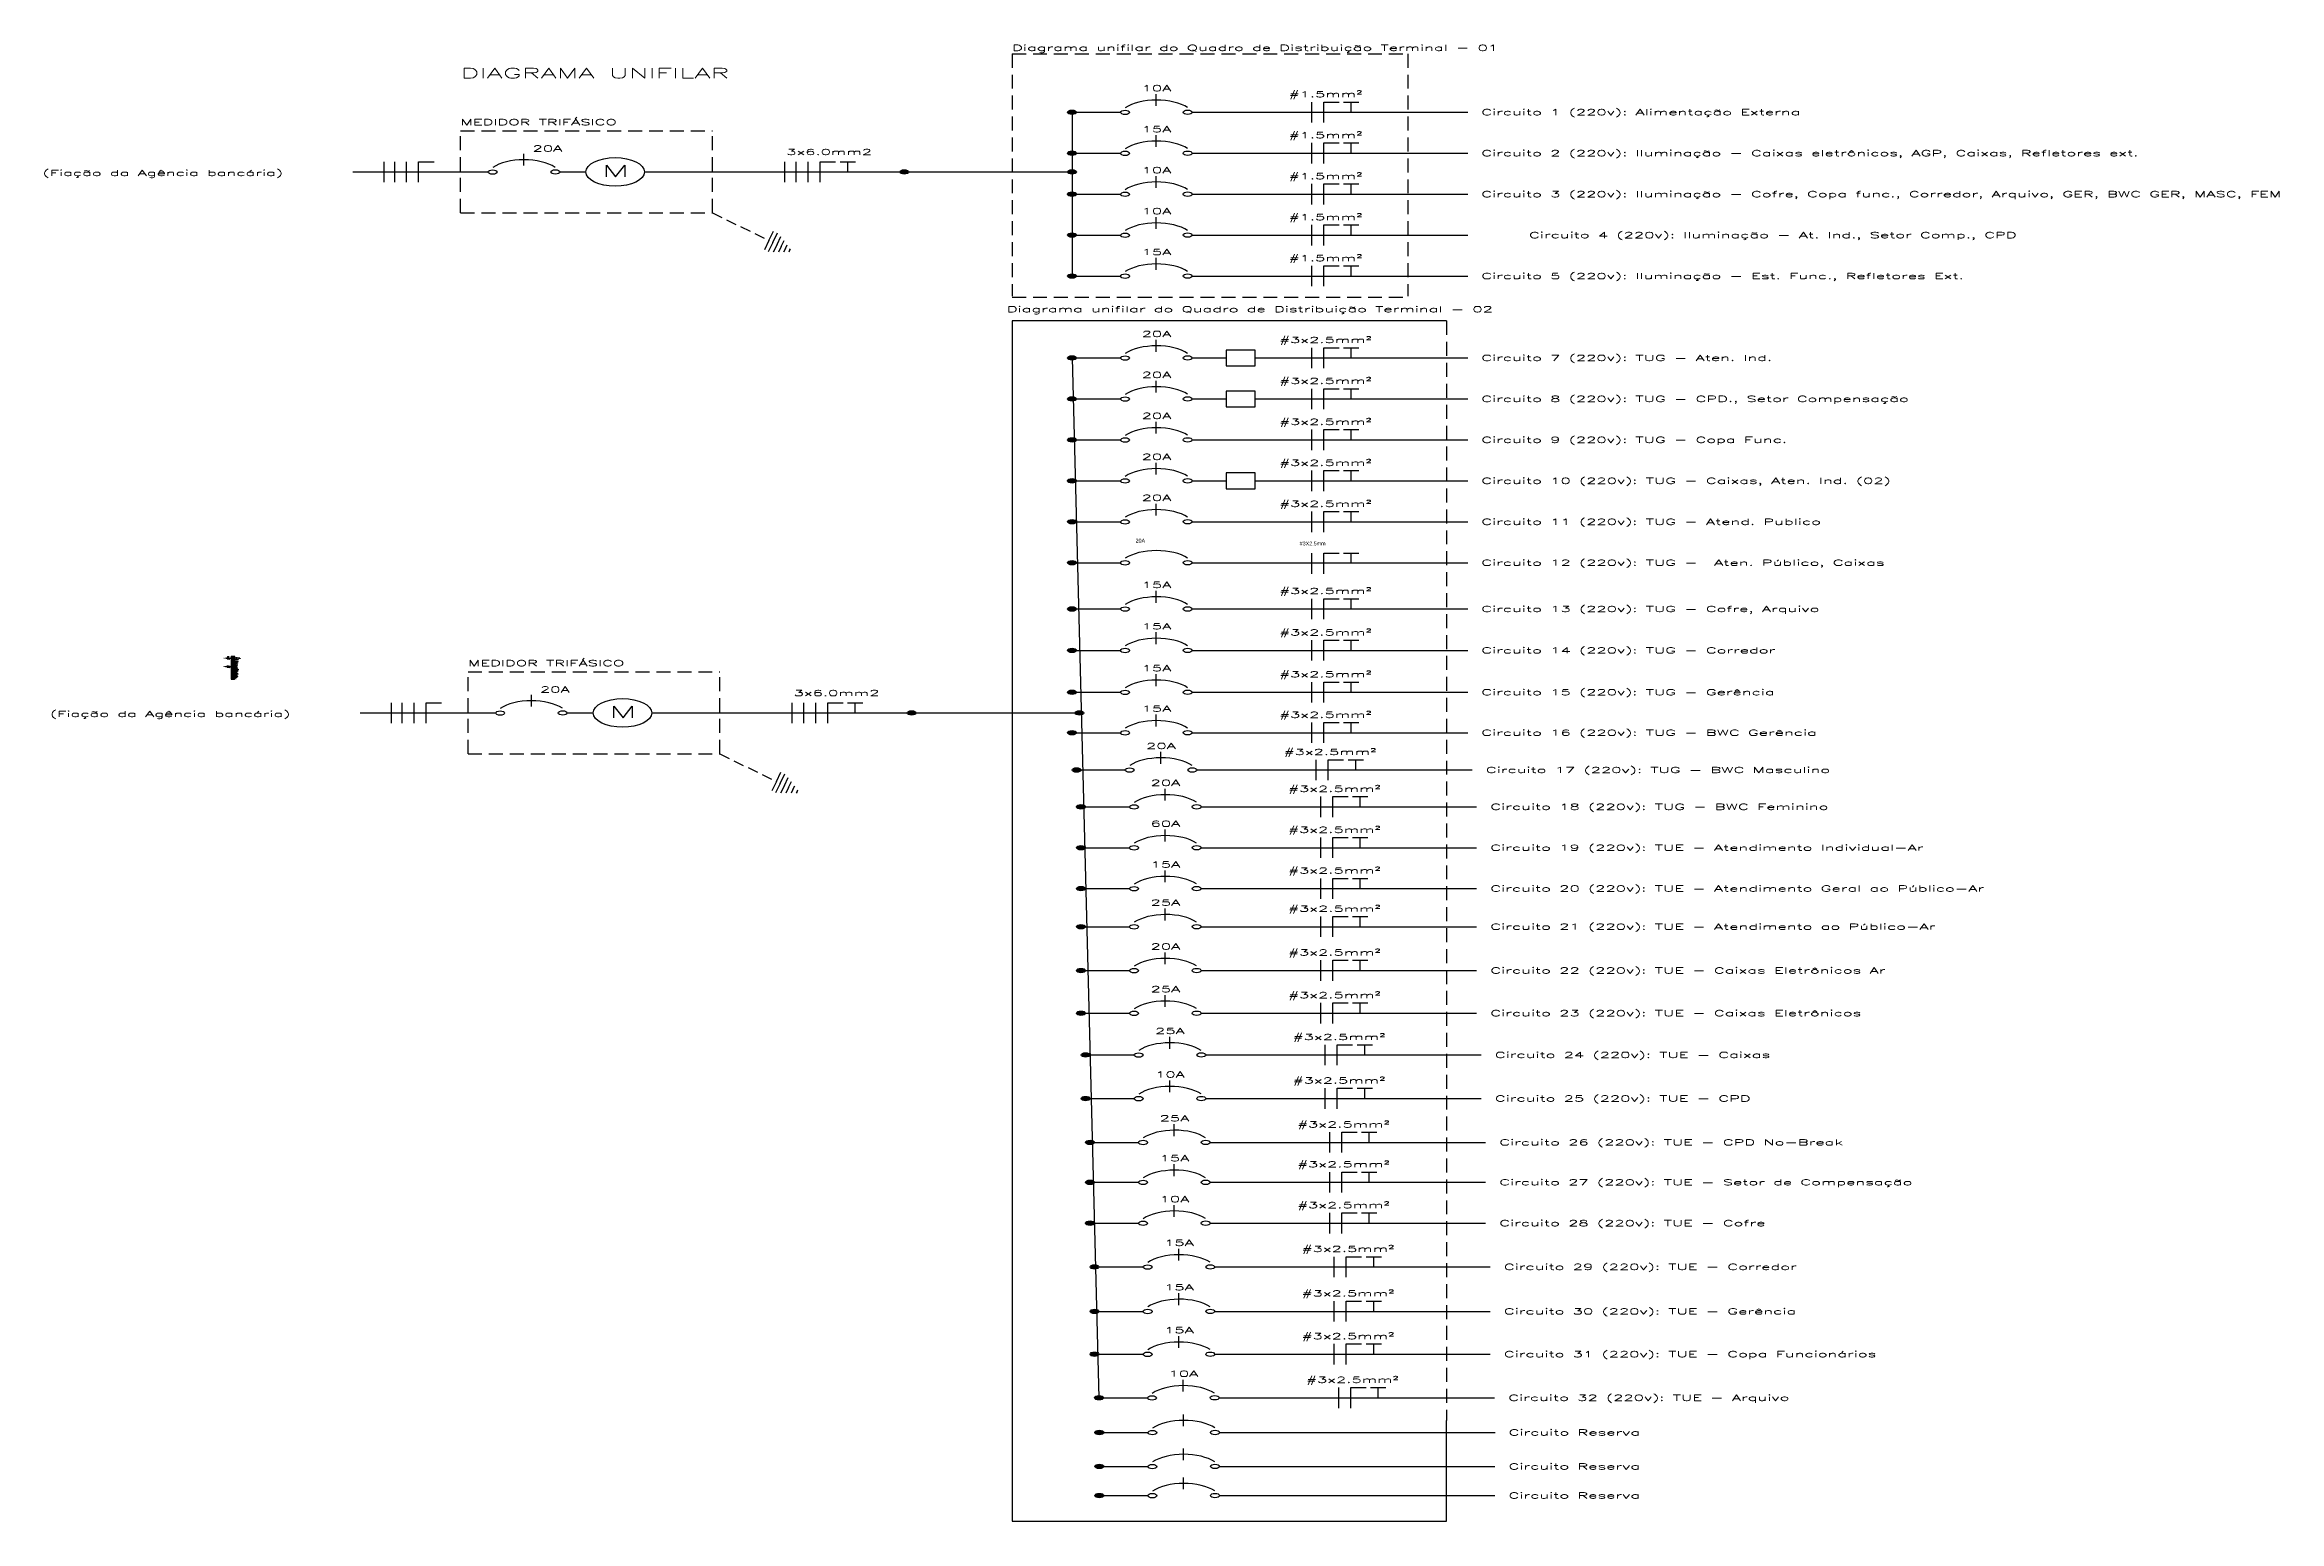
# Model space of a CAD drawing. Header units: millimetres. Extents: x -4595 to 88120, y -33945 to 27318.
import ezdxf
from ezdxf.enums import TextEntityAlignment as Align

# ---------------------------------------------------------------- set-up
doc = ezdxf.new("R2010")
doc.units = ezdxf.units.MM
doc.linetypes.add('HIDDEN', pattern=[0.375, 0.25, -0.125])
for name, color, linetype in [('PROJECAO', 8, 'HIDDEN'), ('TXT_0', 7, 'Continuous'), ('TXT_2', 3, 'Continuous')]:
    doc.layers.add(name, color=color, linetype=linetype)
doc.styles.add('ADITIVOCAD', font='ROMANS.shx')
doc.styles.get("Standard").update_dxf_attribs({"font": 'arial.ttf'})

# ---------------------------------------------------------------- blocks, each defined once
blk = doc.blocks.new('ADCE_DISJ_TERM_1')
blk.add_hatch(color=256).paths.add_polyline_path([(0.037, 0, 1), (-0.037, 0, 1)])
for p, q in [((0.703, 0.107), (0.703, 0.309)), ((0, 0), (0.405, 0)), ((1.002, 0), (3.3, 0))]:
    blk.add_line(p, q)
for centre in [(0, 0), (0.443, -0.002), (0.965, 0)]:
    blk.add_circle(centre, 0.0375)
blk.add_arc((0.705, -0.116), 0.324, 36.8863, 143.6254)
at = {"flags": 8}
for tag, p in [('$A', (0.705, 0.411)), ('$F', (2.115, 0.3))]:
    blk.add_attdef(tag, text='', height=0.1, dxfattribs=at).set_placement(p, align=Align.MIDDLE)
blk.add_attdef('$CI', text='', height=0.1, dxfattribs=at).set_placement((3.414, 0), align=Align.MIDDLE_LEFT)
blk = doc.blocks.new('ADCE_ENT1FT')
for p, q in [((-0.1, -0.175), (-0.1, 0.175)), ((0, 0.175), (0.128, 0.175)), ((0, -0.175), (0, 0.175)), ((0.165, 0.175), (0.293, 0.175)), ((0.229, 0), (0.229, 0.175))]:
    blk.add_line(p, q)
blk = doc.blocks.new('ADCE_DISJ_TERM_1_DR')
blk.add_hatch(color=256).paths.add_polyline_path([(0.037, 0, 1), (-0.037, 0, 1)])
for p, q in [((0.703, 0.107), (0.703, 0.309)), ((0, 0), (0.405, 0)), ((1.002, 0), (1.287, 0)), ((1.527, 0), (3.3, 0))]:
    blk.add_line(p, q)
blk.add_lwpolyline([(1.287, -0.135), (1.527, -0.135), (1.527, 0.135), (1.287, 0.135)], close=True)
for centre in [(0, 0), (0.443, -0.002), (0.965, 0)]:
    blk.add_circle(centre, 0.0375)
blk.add_arc((0.705, -0.116), 0.324, 36.8863, 143.6254)
at = {"flags": 8}
for tag, p in [('$A', (0.705, 0.411)), ('$ADR', (1.407, 0.278)), ('$F', (2.115, 0.3)), ('DR', (1.407, 0))]:
    blk.add_attdef(tag, text='', height=0.1, dxfattribs=at).set_placement(p, align=Align.MIDDLE)
blk.add_attdef('$CI', text='', height=0.1, dxfattribs=at).set_placement((3.414, 0), align=Align.MIDDLE_LEFT)
blk = doc.blocks.new('ADCE_DISJ_TERM_R')
blk.add_hatch(color=256).paths.add_polyline_path([(0.037, 0, 1), (-0.037, 0, 1)])
for p, q in [((0, 0), (0.405, 0)), ((1.002, 0), (3.3, 0))]:
    blk.add_line(p, q)
for centre in [(0, 0), (0.443, -0.002), (0.965, 0)]:
    blk.add_circle(centre, 0.0375)
blk.add_arc((0.705, -0.116), 0.324, 36.8863, 143.6254)
at = {"flags": 8}
blk.add_attdef('$CI', text='', height=0.1, dxfattribs=at).set_placement((3.414, 0), align=Align.MIDDLE_LEFT)
blk = doc.blocks.new('ADCE_QDL_ENTRADA')
for points in [[(-1.3625, 0, 1), (-1.4375, 0, 1)], [(0.0375, 0, 1), (-0.0375, 0, 1)]]:
    blk.add_hatch(color=256).paths.add_polyline_path(points)
blk.add_line((-1.4, 0), (0, 0))
for centre in [(-1.4, 0), (0, 0)]:
    blk.add_circle(centre, 0.0375)
blk = doc.blocks.new('ADCE_ENTRADA')
for p, q in [((-4.572, 0.107), (-4.572, 0.309)), ((-6, 0), (-4.87, 0)), ((-4.273, 0), (-4.055, 0)), ((-3.567, 0), (-1.4, 0))]:
    blk.add_line(p, q)
blk.add_lwpolyline([(-3.883, -0.085), (-3.883, 0.114), (-3.807, -0.085), (-3.731, 0.114), (-3.731, -0.085)])
for centre, radius in [((-3.811, 0), 0.244), ((-4.832, -0.002), 0.0375), ((-4.31, 0), 0.0375)]:
    blk.add_circle(centre, radius)
blk.add_arc((-4.571, -0.116), 0.324, 36.8863, 143.6254)
at = {"flags": 8}
blk.add_attdef('$A', text='', height=0.1, dxfattribs=at).set_placement((-4.571, 0.578), align=Align.MIDDLE)
blk = doc.blocks.new('ADCE_SBTERRA')
at = {"ltscale": 0.5}
for p, q in [((0.525, 0), (0.525, 0.225)), ((0.561, 0), (0.561, 0.189)), ((0, 0), (0.525, 0)), ((0.525, 0), (0.525, -0.225)), ((0.561, 0), (0.561, -0.189)), ((0.6, 0), (0.6, 0.15)), ((0.6, 0), (0.6, -0.15)), ((0.639, 0), (0.639, 0.111)), ((0.639, 0), (0.639, -0.111)), ((0.678, 0), (0.678, 0.072)), ((0.678, 0), (0.678, -0.072))]:
    blk.add_line(p, q, dxfattribs=at)
for q in [(0.717, 0.033), (0.717, -0.033)]:
    blk.add_line((0.717, 0), q)
blk = doc.blocks.new('ADCE_ENT2F')
for p, q in [((-0.1, -0.175), (-0.1, 0.175)), ((0, -0.175), (0, 0.175)), ((0.1, -0.175), (0.1, 0.175)), ((0.1, 0.175), (0.229, 0.175))]:
    blk.add_line(p, q)
blk = doc.blocks.new('ADCE_ENT2Ft')
for p, q in [((-0.2, -0.175), (-0.2, 0.175)), ((-0.1, -0.175), (-0.1, 0.175)), ((0, -0.175), (0, 0.175)), ((0, 0.175), (0.128, 0.175)), ((0.165, 0.175), (0.293, 0.175)), ((0.229, 0), (0.229, 0.175))]:
    blk.add_line(p, q)
blk = doc.blocks.new('A$Cd055121e')
for p, q in [((11.468, 15.15), (11.468, 10.95)), ((2.858, 13.883), (2.858, 13.358)), ((7.871, 13.883), (7.871, 13.358)), ((16.153, 9.798), (10.719, 9.798)), ((10.719, 9.798), (10.719, -18.391)), ((11.468, 8.85), (11.805, -17.811)), ((2.951, 0.011), (2.951, -0.514)), ((7.964, 0.011), (7.964, -0.514)), ((10.719, -18.391), (10.719, -20.978)), ((16.153, -20.978), (16.153, -18.391)), ((10.719, -20.978), (16.153, -20.978))]:
    blk.add_line(p, q)
at = {"layer": 'PROJECAO'}
for p, q in [((10.718, 16.65), (15.668, 16.65)), ((10.718, 16.65), (10.718, 10.436)), ((15.668, 16.65), (15.668, 10.436)), ((3.818, 12.57), (3.818, 14.67)), ((3.818, 14.67), (6.968, 14.67)), ((6.968, 12.57), (6.968, 14.67)), ((3.818, 12.57), (6.968, 12.57)), ((10.718, 10.411), (15.668, 10.411)), ((16.153, 9.798), (16.153, -18.391)), ((3.911, -1.301), (3.911, 0.799)), ((3.911, 0.799), (7.061, 0.799)), ((7.061, -1.301), (7.061, 0.799)), ((3.911, -1.301), (7.061, -1.301))]:
    blk.add_line(p, q, dxfattribs=at)
at = {"layer": 'TXT_2'}
for p, q in [((9.368, 13.62), (9.368, 13.62)), ((9.461, -0.251), (9.461, -0.251))]:
    blk.add_line(p, q, dxfattribs=at)
at = {"layer": 'PROJECAO', "xscale": 1.5, "yscale": 1.5, "zscale": 1.5, "rotation": 315}
for p in [(6.968, 12.57), (7.061, -1.301)]:
    blk.add_blockref('ADCE_SBTERRA', p, dxfattribs=at)
at = {"layer": 'TXT_0', "xscale": 1.5, "yscale": 1.5, "zscale": 1.5}
for name, p in [('ADCE_ENT1FT', (14.618, 15.15)), ('ADCE_ENT1FT', (14.618, 14.1)), ('ADCE_ENT2F', (3.143, 13.62)), ('ADCE_ENT2Ft', (8.318, 13.62)), ('ADCE_ENT1FT', (14.618, 13.05)), ('ADCE_ENT1FT', (14.618, 12)), ('ADCE_ENT1FT', (14.618, 10.95)), ('ADCE_ENT1FT', (14.618, 8.85)), ('ADCE_ENT1FT', (14.618, 7.8)), ('ADCE_ENT1FT', (14.618, 6.75)), ('ADCE_ENT1FT', (14.618, 5.7)), ('ADCE_ENT1FT', (14.618, 4.65)), ('ADCE_ENT1FT', (14.618, 3.579)), ('ADCE_ENT1FT', (14.618, 2.414)), ('ADCE_ENT1FT', (14.618, 1.352)), ('ADCE_ENT1FT', (14.618, 0.278)), ('ADCE_ENT2F', (3.236, -0.251)), ('ADCE_ENT2Ft', (8.411, -0.251)), ('ADCE_ENT1FT', (14.618, -0.759)), ('ADCE_ENT1FT', (14.674, -1.714)), ('ADCE_ENT1FT', (14.73, -2.659)), ('ADCE_ENT1FT', (14.73, -3.707)), ('ADCE_ENT1FT', (14.73, -4.755)), ('ADCE_ENT1FT', (14.73, -5.732)), ('ADCE_ENT1FT', (14.73, -6.856)), ('ADCE_ENT1FT', (14.73, -7.95)), ('ADCE_ENT1FT', (14.787, -9.021)), ('ADCE_ENT1FT', (14.787, -10.138)), ('ADCE_ENT1FT', (14.843, -11.262)), ('ADCE_ENT1FT', (14.843, -12.286)), ('ADCE_ENT1FT', (14.843, -13.333)), ('ADCE_ENT1FT', (14.899, -14.455)), ('ADCE_ENT1FT', (14.899, -15.595)), ('ADCE_ENT1FT', (14.899, -16.693)), ('ADCE_ENT1FT', (14.955, -17.811))]:
    blk.add_blockref(name, p, dxfattribs=at)
at = {"layer": 'TXT_2'}
ref = blk.add_blockref('ADCE_DISJ_TERM_1', (11.468, 15.15), dxfattribs=dict(at, xscale=1.5, yscale=1.5, zscale=1.5))
ref.add_attrib('$A', '10A', dxfattribs={"layer": 'TXT_0', "height": 0.15, "style": 'ADITIVOCAD', "flags": 8}).set_placement((12.525, 15.766), align=Align.MIDDLE)
ref.add_attrib('$F', '#1.5mm²', dxfattribs={"layer": 'TXT_0', "height": 0.15, "style": 'ADITIVOCAD', "flags": 8}).set_placement((14.64, 15.6), align=Align.MIDDLE)
ref.add_attrib('$CI', 'Circuito 1 (220v): Alimentação Externa', dxfattribs={"layer": 'TXT_0', "height": 0.15, "style": 'ADITIVOCAD', "flags": 8}).set_placement((16.589, 15.15), align=Align.MIDDLE_LEFT)
ref = blk.add_blockref('ADCE_DISJ_TERM_1', (11.468, 14.1), dxfattribs=dict(at, xscale=1.5, yscale=1.5, zscale=1.5))
ref.add_attrib('$A', '15A', dxfattribs={"layer": 'TXT_0', "height": 0.15, "style": 'ADITIVOCAD', "flags": 8}).set_placement((12.525, 14.716), align=Align.MIDDLE)
ref.add_attrib('$F', '#1.5mm²', dxfattribs={"layer": 'TXT_0', "height": 0.15, "style": 'ADITIVOCAD', "flags": 8}).set_placement((14.64, 14.55), align=Align.MIDDLE)
ref.add_attrib('$CI', 'Circuito 2 (220v): Iluminação - Caixas eletrônicos, AGP, Caixas, Refletores ext.', dxfattribs={"layer": 'TXT_0', "height": 0.15, "style": 'ADITIVOCAD', "flags": 8}).set_placement((16.589, 14.1), align=Align.MIDDLE_LEFT)
at = {"layer": 'TXT_2', "xscale": 1.5, "yscale": 1.5, "zscale": 1.5}
for name, p in [('ADCE_ENTRADA', (11.468, 13.62)), ('ADCE_QDL_ENTRADA', (11.468, 13.62)), ('ADCE_ENTRADA', (11.561, -0.251)), ('ADCE_QDL_ENTRADA', (11.561, -0.251))]:
    blk.add_blockref(name, p, dxfattribs=at)
at = {"layer": 'TXT_2'}
ref = blk.add_blockref('ADCE_DISJ_TERM_1', (11.468, 13.05), dxfattribs=dict(at, xscale=1.5, yscale=1.5, zscale=1.5))
ref.add_attrib('$A', '10A', dxfattribs={"layer": 'TXT_0', "height": 0.15, "style": 'ADITIVOCAD', "flags": 8}).set_placement((12.525, 13.666), align=Align.MIDDLE)
ref.add_attrib('$F', '#1.5mm²', dxfattribs={"layer": 'TXT_0', "height": 0.15, "style": 'ADITIVOCAD', "flags": 8}).set_placement((14.64, 13.5), align=Align.MIDDLE)
ref.add_attrib('$CI', 'Circuito 3 (220v): Iluminação - Cofre, Copa func., Corredor, Arquivo, GER, BWC GER, MASC, FEM', dxfattribs={"layer": 'TXT_0', "height": 0.15, "style": 'ADITIVOCAD', "flags": 8}).set_placement((16.589, 13.05), align=Align.MIDDLE_LEFT)
ref = blk.add_blockref('ADCE_DISJ_TERM_1', (11.468, 12), dxfattribs=dict(at, xscale=1.5, yscale=1.5, zscale=1.5))
ref.add_attrib('$A', '10A', dxfattribs={"layer": 'TXT_0', "height": 0.15, "style": 'ADITIVOCAD', "flags": 8}).set_placement((12.525, 12.616), align=Align.MIDDLE)
ref.add_attrib('$F', '#1.5mm²', dxfattribs={"layer": 'TXT_0', "height": 0.15, "style": 'ADITIVOCAD', "flags": 8}).set_placement((14.64, 12.45), align=Align.MIDDLE)
ref.add_attrib('$CI', 'Circuito 4 (220v): Iluminação - At. Ind., Setor Comp., CPD', dxfattribs={"layer": 'TXT_0', "height": 0.15, "style": 'ADITIVOCAD', "flags": 8}).set_placement((17.186, 12), align=Align.MIDDLE_LEFT)
ref = blk.add_blockref('ADCE_DISJ_TERM_1', (11.468, 10.95), dxfattribs=dict(at, xscale=1.5, yscale=1.5, zscale=1.5))
ref.add_attrib('$A', '15A', dxfattribs={"layer": 'TXT_0', "height": 0.15, "style": 'ADITIVOCAD', "flags": 8}).set_placement((12.525, 11.566), align=Align.MIDDLE)
ref.add_attrib('$F', '#1.5mm²', dxfattribs={"layer": 'TXT_0', "height": 0.15, "style": 'ADITIVOCAD', "flags": 8}).set_placement((14.64, 11.4), align=Align.MIDDLE)
ref.add_attrib('$CI', 'Circuito 5 (220v): Iluminação - Est. Func., Refletores Ext.', dxfattribs={"layer": 'TXT_0', "height": 0.15, "style": 'ADITIVOCAD', "flags": 8}).set_placement((16.589, 10.95), align=Align.MIDDLE_LEFT)
ref = blk.add_blockref('ADCE_DISJ_TERM_1_DR', (11.468, 8.85), dxfattribs=dict(at, xscale=1.5, yscale=1.5, zscale=1.5))
ref.add_attrib('$A', '20A', dxfattribs={"layer": 'TXT_0', "height": 0.15, "style": 'ADITIVOCAD', "flags": 8}).set_placement((12.525, 9.466), align=Align.MIDDLE)
ref.add_attrib('$F', '#3x2.5mm²', dxfattribs={"layer": 'TXT_0', "height": 0.15, "style": 'ADITIVOCAD', "flags": 8}).set_placement((14.64, 9.3), align=Align.MIDDLE)
ref.add_attrib('$CI', 'Circuito 7 (220v): TUG - Aten. Ind.', dxfattribs={"layer": 'TXT_0', "height": 0.15, "style": 'ADITIVOCAD', "flags": 8}).set_placement((16.589, 8.85), align=Align.MIDDLE_LEFT)
ref = blk.add_blockref('ADCE_DISJ_TERM_1_DR', (11.468, 7.8), dxfattribs=dict(at, xscale=1.5, yscale=1.5, zscale=1.5))
ref.add_attrib('$A', '20A', dxfattribs={"layer": 'TXT_0', "height": 0.15, "style": 'ADITIVOCAD', "flags": 8}).set_placement((12.525, 8.416), align=Align.MIDDLE)
ref.add_attrib('$F', '#3x2.5mm²', dxfattribs={"layer": 'TXT_0', "height": 0.15, "style": 'ADITIVOCAD', "flags": 8}).set_placement((14.64, 8.25), align=Align.MIDDLE)
ref.add_attrib('$CI', 'Circuito 8 (220v): TUG - CPD., Setor Compensação', dxfattribs={"layer": 'TXT_0', "height": 0.15, "style": 'ADITIVOCAD', "flags": 8}).set_placement((16.589, 7.8), align=Align.MIDDLE_LEFT)
ref = blk.add_blockref('ADCE_DISJ_TERM_1', (11.468, 6.75), dxfattribs=dict(at, xscale=1.5, yscale=1.5, zscale=1.5))
ref.add_attrib('$A', '20A', dxfattribs={"layer": 'TXT_0', "height": 0.15, "style": 'ADITIVOCAD', "flags": 8}).set_placement((12.525, 7.366), align=Align.MIDDLE)
ref.add_attrib('$F', '#3x2.5mm²', dxfattribs={"layer": 'TXT_0', "height": 0.15, "style": 'ADITIVOCAD', "flags": 8}).set_placement((14.64, 7.2), align=Align.MIDDLE)
ref.add_attrib('$CI', 'Circuito 9 (220v): TUG - Copa Func.', dxfattribs={"layer": 'TXT_0', "height": 0.15, "style": 'ADITIVOCAD', "flags": 8}).set_placement((16.589, 6.75), align=Align.MIDDLE_LEFT)
ref = blk.add_blockref('ADCE_DISJ_TERM_1_DR', (11.468, 5.7), dxfattribs=dict(at, xscale=1.5, yscale=1.5, zscale=1.5))
ref.add_attrib('$A', '20A', dxfattribs={"layer": 'TXT_0', "height": 0.15, "style": 'ADITIVOCAD', "flags": 8}).set_placement((12.525, 6.316), align=Align.MIDDLE)
ref.add_attrib('$F', '#3x2.5mm²', dxfattribs={"layer": 'TXT_0', "height": 0.15, "style": 'ADITIVOCAD', "flags": 8}).set_placement((14.64, 6.15), align=Align.MIDDLE)
ref.add_attrib('$CI', 'Circuito 10 (220v): TUG - Caixas, Aten. Ind. (02)', dxfattribs={"layer": 'TXT_0', "height": 0.15, "style": 'ADITIVOCAD', "flags": 8}).set_placement((16.589, 5.7), align=Align.MIDDLE_LEFT)
ref = blk.add_blockref('ADCE_DISJ_TERM_1', (11.468, 4.65), dxfattribs=dict(at, xscale=1.5, yscale=1.5, zscale=1.5))
ref.add_attrib('$A', '20A', dxfattribs={"layer": 'TXT_0', "height": 0.15, "style": 'ADITIVOCAD', "flags": 8}).set_placement((12.525, 5.266), align=Align.MIDDLE)
ref.add_attrib('$F', '#3x2.5mm²', dxfattribs={"layer": 'TXT_0', "height": 0.15, "style": 'ADITIVOCAD', "flags": 8}).set_placement((14.64, 5.1), align=Align.MIDDLE)
ref.add_attrib('$CI', 'Circuito 11 (220v): TUG - Atend. Publico', dxfattribs={"layer": 'TXT_0', "height": 0.15, "style": 'ADITIVOCAD', "flags": 8}).set_placement((16.589, 4.65), align=Align.MIDDLE_LEFT)
ref = blk.add_blockref('ADCE_DISJ_TERM_R', (11.468, 3.6), dxfattribs=dict(at, xscale=1.5, yscale=1.5, zscale=1.5))
ref.add_attrib('$CI', 'Circuito 12 (220v): TUG -  Aten. Público, Caixas', dxfattribs={"layer": 'TXT_0', "height": 0.15, "style": 'ADITIVOCAD', "flags": 8}).set_placement((16.589, 3.6), align=Align.MIDDLE_LEFT)
ref = blk.add_blockref('ADCE_DISJ_TERM_1', (11.468, 2.414), dxfattribs=dict(at, xscale=1.5, yscale=1.5, zscale=1.5))
ref.add_attrib('$A', '15A', dxfattribs={"layer": 'TXT_0', "height": 0.15, "style": 'ADITIVOCAD', "flags": 8}).set_placement((12.525, 3.031), align=Align.MIDDLE)
ref.add_attrib('$F', '#3x2.5mm²', dxfattribs={"layer": 'TXT_0', "height": 0.15, "style": 'ADITIVOCAD', "flags": 8}).set_placement((14.64, 2.864), align=Align.MIDDLE)
ref.add_attrib('$CI', 'Circuito 13 (220v): TUG - Cofre, Arquivo', dxfattribs={"layer": 'TXT_0', "height": 0.15, "style": 'ADITIVOCAD', "flags": 8}).set_placement((16.589, 2.414), align=Align.MIDDLE_LEFT)
ref = blk.add_blockref('ADCE_DISJ_TERM_1', (11.468, 1.352), dxfattribs=dict(at, xscale=1.5, yscale=1.5, zscale=1.5))
ref.add_attrib('$A', '15A', dxfattribs={"layer": 'TXT_0', "height": 0.15, "style": 'ADITIVOCAD', "flags": 8}).set_placement((12.525, 1.969), align=Align.MIDDLE)
ref.add_attrib('$F', '#3x2.5mm²', dxfattribs={"layer": 'TXT_0', "height": 0.15, "style": 'ADITIVOCAD', "flags": 8}).set_placement((14.64, 1.802), align=Align.MIDDLE)
ref.add_attrib('$CI', 'Circuito 14 (220v): TUG - Corredor', dxfattribs={"layer": 'TXT_0', "height": 0.15, "style": 'ADITIVOCAD', "flags": 8}).set_placement((16.589, 1.352), align=Align.MIDDLE_LEFT)
ref = blk.add_blockref('ADCE_DISJ_TERM_1', (11.468, 0.278), dxfattribs=dict(at, xscale=1.5, yscale=1.5, zscale=1.5))
ref.add_attrib('$A', '15A', dxfattribs={"layer": 'TXT_0', "height": 0.15, "style": 'ADITIVOCAD', "flags": 8}).set_placement((12.525, 0.895), align=Align.MIDDLE)
ref.add_attrib('$F', '#3x2.5mm²', dxfattribs={"layer": 'TXT_0', "height": 0.15, "style": 'ADITIVOCAD', "flags": 8}).set_placement((14.64, 0.728), align=Align.MIDDLE)
ref.add_attrib('$CI', 'Circuito 15 (220v): TUG - Gerência', dxfattribs={"layer": 'TXT_0', "height": 0.15, "style": 'ADITIVOCAD', "flags": 8}).set_placement((16.589, 0.278), align=Align.MIDDLE_LEFT)
ref = blk.add_blockref('ADCE_DISJ_TERM_1', (11.468, -0.759), dxfattribs=dict(at, xscale=1.5, yscale=1.5, zscale=1.5))
ref.add_attrib('$A', '15A', dxfattribs={"layer": 'TXT_0', "height": 0.15, "style": 'ADITIVOCAD', "flags": 8}).set_placement((12.525, -0.142), align=Align.MIDDLE)
ref.add_attrib('$F', '#3x2.5mm²', dxfattribs={"layer": 'TXT_0', "height": 0.15, "style": 'ADITIVOCAD', "flags": 8}).set_placement((14.64, -0.309), align=Align.MIDDLE)
ref.add_attrib('$CI', 'Circuito 16 (220v): TUG - BWC Gerência', dxfattribs={"layer": 'TXT_0', "height": 0.15, "style": 'ADITIVOCAD', "flags": 8}).set_placement((16.589, -0.759), align=Align.MIDDLE_LEFT)
ref = blk.add_blockref('ADCE_DISJ_TERM_1', (11.524, -1.714), dxfattribs=dict(at, xscale=1.5, yscale=1.5, zscale=1.5))
ref.add_attrib('$A', '20A', dxfattribs={"layer": 'TXT_0', "height": 0.15, "style": 'ADITIVOCAD', "flags": 8}).set_placement((12.581, -1.098), align=Align.MIDDLE)
ref.add_attrib('$F', '#3x2.5mm²', dxfattribs={"layer": 'TXT_0', "height": 0.15, "style": 'ADITIVOCAD', "flags": 8}).set_placement((14.696, -1.264), align=Align.MIDDLE)
ref.add_attrib('$CI', 'Circuito 17 (220v): TUG - BWC Masculino', dxfattribs={"layer": 'TXT_0', "height": 0.15, "style": 'ADITIVOCAD', "flags": 8}).set_placement((16.646, -1.714), align=Align.MIDDLE_LEFT)
ref = blk.add_blockref('ADCE_DISJ_TERM_1', (11.58, -2.659), dxfattribs=dict(at, xscale=1.5, yscale=1.5, zscale=1.5))
ref.add_attrib('$A', '20A', dxfattribs={"layer": 'TXT_0', "height": 0.15, "style": 'ADITIVOCAD', "flags": 8}).set_placement((12.637, -2.043), align=Align.MIDDLE)
ref.add_attrib('$F', '#3x2.5mm²', dxfattribs={"layer": 'TXT_0', "height": 0.15, "style": 'ADITIVOCAD', "flags": 8}).set_placement((14.752, -2.209), align=Align.MIDDLE)
ref.add_attrib('$CI', 'Circuito 18 (220v): TUG - BWC Feminino', dxfattribs={"layer": 'TXT_0', "height": 0.15, "style": 'ADITIVOCAD', "flags": 8}).set_placement((16.702, -2.659), align=Align.MIDDLE_LEFT)
ref = blk.add_blockref('ADCE_DISJ_TERM_1', (11.58, -3.707), dxfattribs=dict(at, xscale=1.5, yscale=1.5, zscale=1.5))
ref.add_attrib('$A', '60A', dxfattribs={"layer": 'TXT_0', "height": 0.15, "style": 'ADITIVOCAD', "flags": 8}).set_placement((12.637, -3.091), align=Align.MIDDLE)
ref.add_attrib('$F', '#3x2.5mm²', dxfattribs={"layer": 'TXT_0', "height": 0.15, "style": 'ADITIVOCAD', "flags": 8}).set_placement((14.752, -3.257), align=Align.MIDDLE)
ref.add_attrib('$CI', 'Circuito 19 (220v): TUE - Atendimento Individual-Ar', dxfattribs={"layer": 'TXT_0', "height": 0.15, "style": 'ADITIVOCAD', "flags": 8}).set_placement((16.702, -3.707), align=Align.MIDDLE_LEFT)
ref = blk.add_blockref('ADCE_DISJ_TERM_1', (11.58, -4.755), dxfattribs=dict(at, xscale=1.5, yscale=1.5, zscale=1.5))
ref.add_attrib('$A', '15A', dxfattribs={"layer": 'TXT_0', "height": 0.15, "style": 'ADITIVOCAD', "flags": 8}).set_placement((12.637, -4.138), align=Align.MIDDLE)
ref.add_attrib('$F', '#3x2.5mm²', dxfattribs={"layer": 'TXT_0', "height": 0.15, "style": 'ADITIVOCAD', "flags": 8}).set_placement((14.752, -4.305), align=Align.MIDDLE)
ref.add_attrib('$CI', 'Circuito 20 (220v): TUE - Atendimento Geral ao Público-Ar', dxfattribs={"layer": 'TXT_0', "height": 0.15, "style": 'ADITIVOCAD', "flags": 8}).set_placement((16.702, -4.755), align=Align.MIDDLE_LEFT)
ref = blk.add_blockref('ADCE_DISJ_TERM_1', (11.58, -5.732), dxfattribs=dict(at, xscale=1.5, yscale=1.5, zscale=1.5))
ref.add_attrib('$A', '25A', dxfattribs={"layer": 'TXT_0', "height": 0.15, "style": 'ADITIVOCAD', "flags": 8}).set_placement((12.637, -5.116), align=Align.MIDDLE)
ref.add_attrib('$F', '#3x2.5mm²', dxfattribs={"layer": 'TXT_0', "height": 0.15, "style": 'ADITIVOCAD', "flags": 8}).set_placement((14.752, -5.282), align=Align.MIDDLE)
ref.add_attrib('$CI', 'Circuito 21 (220v): TUE - Atendimento ao Público-Ar', dxfattribs={"layer": 'TXT_0', "height": 0.15, "style": 'ADITIVOCAD', "flags": 8}).set_placement((16.702, -5.732), align=Align.MIDDLE_LEFT)
ref = blk.add_blockref('ADCE_DISJ_TERM_1', (11.58, -6.856), dxfattribs=dict(at, xscale=1.5, yscale=1.5, zscale=1.5))
ref.add_attrib('$A', '20A', dxfattribs={"layer": 'TXT_0', "height": 0.15, "style": 'ADITIVOCAD', "flags": 8}).set_placement((12.637, -6.24), align=Align.MIDDLE)
ref.add_attrib('$F', '#3x2.5mm²', dxfattribs={"layer": 'TXT_0', "height": 0.15, "style": 'ADITIVOCAD', "flags": 8}).set_placement((14.752, -6.406), align=Align.MIDDLE)
ref.add_attrib('$CI', 'Circuito 22 (220v): TUE - Caixas Eletrônicos Ar', dxfattribs={"layer": 'TXT_0', "height": 0.15, "style": 'ADITIVOCAD', "flags": 8}).set_placement((16.702, -6.856), align=Align.MIDDLE_LEFT)
ref = blk.add_blockref('ADCE_DISJ_TERM_1', (11.58, -7.95), dxfattribs=dict(at, xscale=1.5, yscale=1.5, zscale=1.5))
ref.add_attrib('$A', '25A', dxfattribs={"layer": 'TXT_0', "height": 0.15, "style": 'ADITIVOCAD', "flags": 8}).set_placement((12.637, -7.334), align=Align.MIDDLE)
ref.add_attrib('$F', '#3x2.5mm²', dxfattribs={"layer": 'TXT_0', "height": 0.15, "style": 'ADITIVOCAD', "flags": 8}).set_placement((14.752, -7.5), align=Align.MIDDLE)
ref.add_attrib('$CI', 'Circuito 23 (220v): TUE - Caixas Eletrônicos', dxfattribs={"layer": 'TXT_0', "height": 0.15, "style": 'ADITIVOCAD', "flags": 8}).set_placement((16.702, -7.95), align=Align.MIDDLE_LEFT)
ref = blk.add_blockref('ADCE_DISJ_TERM_1', (11.637, -9.021), dxfattribs=dict(at, xscale=1.5, yscale=1.5, zscale=1.5))
ref.add_attrib('$A', '25A', dxfattribs={"layer": 'TXT_0', "height": 0.15, "style": 'ADITIVOCAD', "flags": 8}).set_placement((12.693, -8.405), align=Align.MIDDLE)
ref.add_attrib('$F', '#3x2.5mm²', dxfattribs={"layer": 'TXT_0', "height": 0.15, "style": 'ADITIVOCAD', "flags": 8}).set_placement((14.809, -8.571), align=Align.MIDDLE)
ref.add_attrib('$CI', 'Circuito 24 (220v): TUE - Caixas', dxfattribs={"layer": 'TXT_0', "height": 0.15, "style": 'ADITIVOCAD', "flags": 8}).set_placement((16.758, -9.021), align=Align.MIDDLE_LEFT)
ref = blk.add_blockref('ADCE_DISJ_TERM_1', (11.637, -10.138), dxfattribs=dict(at, xscale=1.5, yscale=1.5, zscale=1.5))
ref.add_attrib('$A', '10A', dxfattribs={"layer": 'TXT_0', "height": 0.15, "style": 'ADITIVOCAD', "flags": 8}).set_placement((12.693, -9.522), align=Align.MIDDLE)
ref.add_attrib('$F', '#3x2.5mm²', dxfattribs={"layer": 'TXT_0', "height": 0.15, "style": 'ADITIVOCAD', "flags": 8}).set_placement((14.809, -9.688), align=Align.MIDDLE)
ref.add_attrib('$CI', 'Circuito 25 (220v): TUE - CPD', dxfattribs={"layer": 'TXT_0', "height": 0.15, "style": 'ADITIVOCAD', "flags": 8}).set_placement((16.758, -10.138), align=Align.MIDDLE_LEFT)
ref = blk.add_blockref('ADCE_DISJ_TERM_1', (11.693, -11.262), dxfattribs=dict(at, xscale=1.5, yscale=1.5, zscale=1.5))
ref.add_attrib('$A', '25A', dxfattribs={"layer": 'TXT_0', "height": 0.15, "style": 'ADITIVOCAD', "flags": 8}).set_placement((12.75, -10.645), align=Align.MIDDLE)
ref.add_attrib('$F', '#3x2.5mm²', dxfattribs={"layer": 'TXT_0', "height": 0.15, "style": 'ADITIVOCAD', "flags": 8}).set_placement((14.865, -10.812), align=Align.MIDDLE)
ref.add_attrib('$CI', 'Circuito 26 (220v): TUE - CPD No-Break', dxfattribs={"layer": 'TXT_0', "height": 0.15, "style": 'ADITIVOCAD', "flags": 8}).set_placement((16.814, -11.262), align=Align.MIDDLE_LEFT)
ref = blk.add_blockref('ADCE_DISJ_TERM_1', (11.693, -12.286), dxfattribs=dict(at, xscale=1.5, yscale=1.5, zscale=1.5))
ref.add_attrib('$A', '15A', dxfattribs={"layer": 'TXT_0', "height": 0.15, "style": 'ADITIVOCAD', "flags": 8}).set_placement((12.75, -11.669), align=Align.MIDDLE)
ref.add_attrib('$F', '#3x2.5mm²', dxfattribs={"layer": 'TXT_0', "height": 0.15, "style": 'ADITIVOCAD', "flags": 8}).set_placement((14.865, -11.836), align=Align.MIDDLE)
ref.add_attrib('$CI', 'Circuito 27 (220v): TUE - Setor de Compensação', dxfattribs={"layer": 'TXT_0', "height": 0.15, "style": 'ADITIVOCAD', "flags": 8}).set_placement((16.814, -12.286), align=Align.MIDDLE_LEFT)
ref = blk.add_blockref('ADCE_DISJ_TERM_1', (11.693, -13.333), dxfattribs=dict(at, xscale=1.5, yscale=1.5, zscale=1.5))
ref.add_attrib('$A', '10A', dxfattribs={"layer": 'TXT_0', "height": 0.15, "style": 'ADITIVOCAD', "flags": 8}).set_placement((12.75, -12.717), align=Align.MIDDLE)
ref.add_attrib('$F', '#3x2.5mm²', dxfattribs={"layer": 'TXT_0', "height": 0.15, "style": 'ADITIVOCAD', "flags": 8}).set_placement((14.865, -12.883), align=Align.MIDDLE)
ref.add_attrib('$CI', 'Circuito 28 (220v): TUE - Cofre', dxfattribs={"layer": 'TXT_0', "height": 0.15, "style": 'ADITIVOCAD', "flags": 8}).set_placement((16.814, -13.333), align=Align.MIDDLE_LEFT)
ref = blk.add_blockref('ADCE_DISJ_TERM_1', (11.749, -14.455), dxfattribs=dict(at, xscale=1.5, yscale=1.5, zscale=1.5))
ref.add_attrib('$A', '15A', dxfattribs={"layer": 'TXT_0', "height": 0.15, "style": 'ADITIVOCAD', "flags": 8}).set_placement((12.806, -13.838), align=Align.MIDDLE)
ref.add_attrib('$F', '#3x2.5mm²', dxfattribs={"layer": 'TXT_0', "height": 0.15, "style": 'ADITIVOCAD', "flags": 8}).set_placement((14.921, -14.005), align=Align.MIDDLE)
ref.add_attrib('$CI', 'Circuito 29 (220v): TUE - Corredor', dxfattribs={"layer": 'TXT_0', "height": 0.15, "style": 'ADITIVOCAD', "flags": 8}).set_placement((16.871, -14.455), align=Align.MIDDLE_LEFT)
ref = blk.add_blockref('ADCE_DISJ_TERM_1', (11.749, -15.595), dxfattribs=dict(at, xscale=1.5, yscale=1.5, zscale=1.5))
ref.add_attrib('$A', '15A', dxfattribs={"layer": 'TXT_0', "height": 0.15, "style": 'ADITIVOCAD', "flags": 8}).set_placement((12.806, -14.979), align=Align.MIDDLE)
ref.add_attrib('$F', '#3x2.5mm²', dxfattribs={"layer": 'TXT_0', "height": 0.15, "style": 'ADITIVOCAD', "flags": 8}).set_placement((14.921, -15.145), align=Align.MIDDLE)
ref.add_attrib('$CI', 'Circuito 30 (220v): TUE - Gerência', dxfattribs={"layer": 'TXT_0', "height": 0.15, "style": 'ADITIVOCAD', "flags": 8}).set_placement((16.871, -15.595), align=Align.MIDDLE_LEFT)
ref = blk.add_blockref('ADCE_DISJ_TERM_1', (11.749, -16.693), dxfattribs=dict(at, xscale=1.5, yscale=1.5, zscale=1.5))
ref.add_attrib('$A', '15A', dxfattribs={"layer": 'TXT_0', "height": 0.15, "style": 'ADITIVOCAD', "flags": 8}).set_placement((12.806, -16.077), align=Align.MIDDLE)
ref.add_attrib('$F', '#3x2.5mm²', dxfattribs={"layer": 'TXT_0', "height": 0.15, "style": 'ADITIVOCAD', "flags": 8}).set_placement((14.921, -16.243), align=Align.MIDDLE)
ref.add_attrib('$CI', 'Circuito 31 (220v): TUE - Copa Funcionários', dxfattribs={"layer": 'TXT_0', "height": 0.15, "style": 'ADITIVOCAD', "flags": 8}).set_placement((16.871, -16.693), align=Align.MIDDLE_LEFT)
ref = blk.add_blockref('ADCE_DISJ_TERM_1', (11.805, -17.811), dxfattribs=dict(at, xscale=1.5, yscale=1.5, zscale=1.5))
ref.add_attrib('$A', '10A', dxfattribs={"layer": 'TXT_0', "height": 0.15, "style": 'ADITIVOCAD', "flags": 8}).set_placement((12.862, -17.194), align=Align.MIDDLE)
ref.add_attrib('$F', '#3x2.5mm²', dxfattribs={"layer": 'TXT_0', "height": 0.15, "style": 'ADITIVOCAD', "flags": 8}).set_placement((14.977, -17.361), align=Align.MIDDLE)
ref.add_attrib('$CI', 'Circuito 32 (220v): TUE - Arquivo', dxfattribs={"layer": 'TXT_0', "height": 0.15, "style": 'ADITIVOCAD', "flags": 8}).set_placement((16.927, -17.811), align=Align.MIDDLE_LEFT)
ref = blk.add_blockref('ADCE_DISJ_TERM_1', (11.81, -18.701), dxfattribs=dict(at, xscale=1.5, yscale=1.5, zscale=1.5))
ref.add_attrib('$CI', 'Circuito Reserva', dxfattribs={"layer": 'TXT_0', "height": 0.15, "style": 'ADITIVOCAD', "flags": 8}).set_placement((16.931, -18.701), align=Align.MIDDLE_LEFT)
ref = blk.add_blockref('ADCE_DISJ_TERM_1', (11.809, -19.571), dxfattribs=dict(at, xscale=1.5, yscale=1.5, zscale=1.5))
ref.add_attrib('$CI', 'Circuito Reserva', dxfattribs={"layer": 'TXT_0', "height": 0.15, "style": 'ADITIVOCAD', "flags": 8}).set_placement((16.93, -19.571), align=Align.MIDDLE_LEFT)
ref = blk.add_blockref('ADCE_DISJ_TERM_1', (11.809, -20.317), dxfattribs=dict(at, xscale=1.5, yscale=1.5, zscale=1.5))
ref.add_attrib('$CI', 'Circuito Reserva', dxfattribs={"layer": 'TXT_0', "height": 0.15, "style": 'ADITIVOCAD', "flags": 8}).set_placement((16.93, -20.317), align=Align.MIDDLE_LEFT)
at = {"char_height": 0.0984, "attachment_point": 1}
for s, width, insert in [('20A', 0.50733, (12.263, 4.215)), ('#3X2.5mm', 0.64627, (14.316, 4.141))]:
    blk.add_mtext_dynamic_manual_height_columns(s, width=width, gutter_width=0.492, heights=[0], dxfattribs=dict(at, insert=insert))
at = {"layer": 'TXT_0', "style": 'ADITIVOCAD'}
for s, p in [('Diagrama unifilar do Quadro de Distribuição Terminal - 01', (10.718, 16.725)), ('MEDIDOR TRIFÁSICO', (3.818, 14.82)), ('20A', (4.718, 14.145)), ('3x6.0mm2', (7.892, 14.056)), ('(Fiação da Agência bancária)', (-1.412, 13.518)), ('Diagrama unifilar do Quadro de Distribuição Terminal - 02', (10.652, 10.023)), ('MEDIDOR TRIFÁSICO', (3.911, 0.949)), ('20A', (4.811, 0.274)), ('3x6.0mm2', (7.985, 0.184)), ('(Fiação da Agência bancária)', (-1.319, -0.353))]:
    blk.add_text(s, height=0.15, dxfattribs=at).set_placement(p)
at = {"layer": 'TXT_2', "style": 'ADITIVOCAD'}
blk.add_text('DIAGRAMA UNIFILAR', height=0.2625, dxfattribs=at).set_placement((3.818, 16.02))

msp = doc.modelspace()

# ---------------------------------------------------------------- block references
for p, xscale, yscale, zscale in [((0, 0), 3316.138903960546, 1618.167954747822, 3316.138903960546), ((2872, 1522), 25.4, 25.4, 25.4)]:
    msp.add_blockref('A$Cd055121e', p, dxfattribs=dict(xscale=xscale, yscale=yscale, zscale=zscale))

doc.saveas('drawing.dxf')
